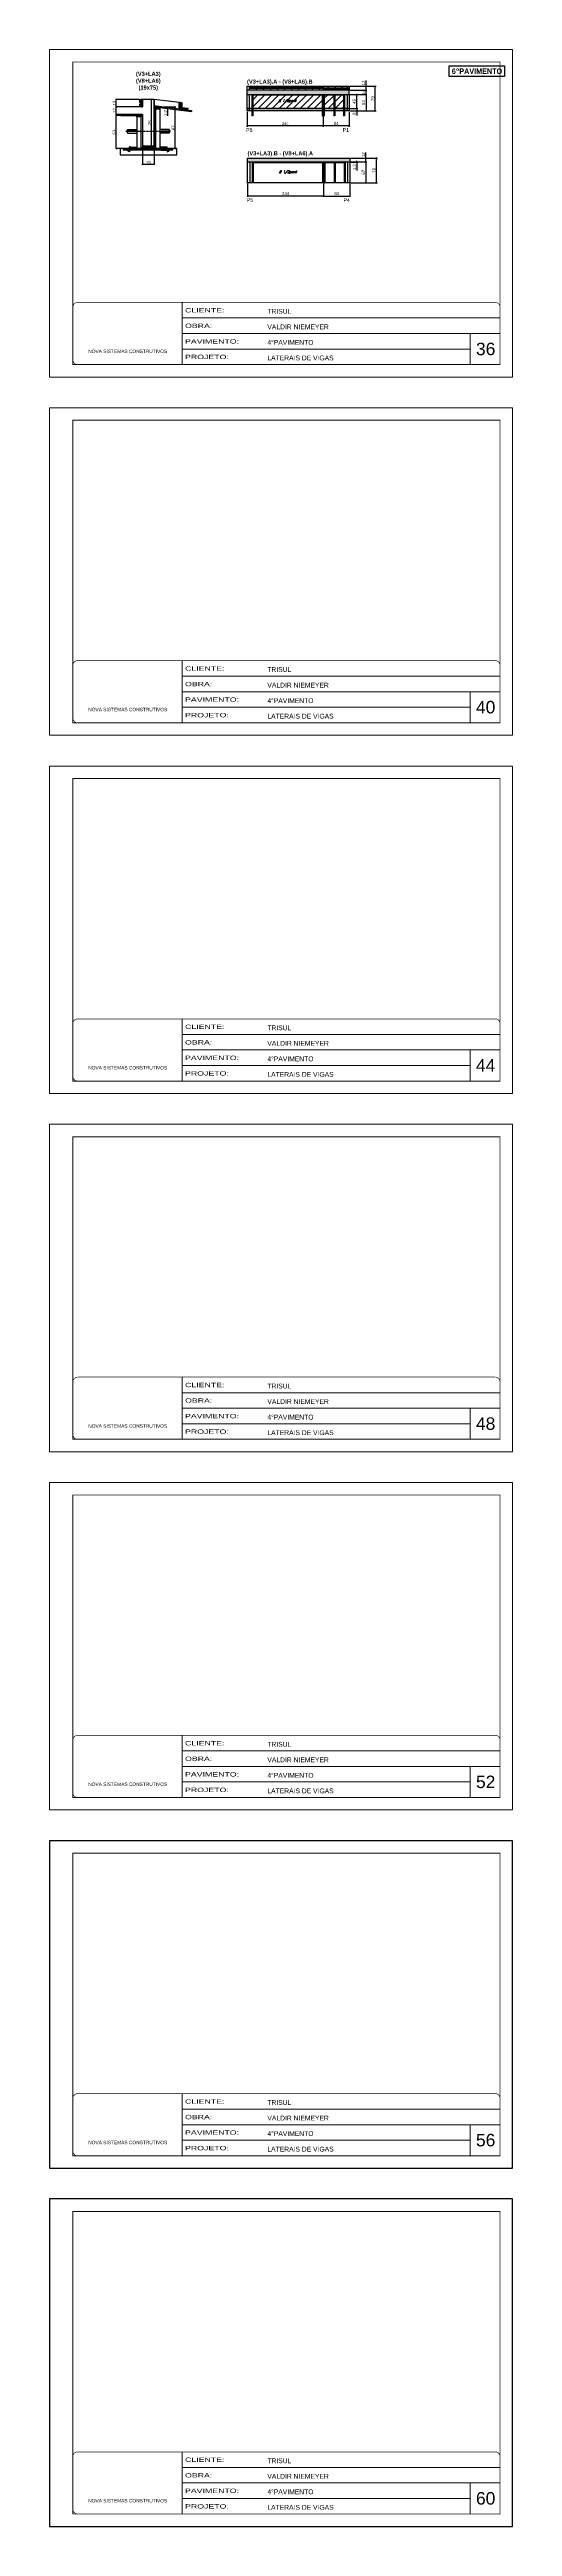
# Model space of a CAD drawing. Extents: x 3330 to 22105, y 1197 to 30204.
# Drawn here: x 17601 to 19086, y 12683 to 20625 of the extents above; entities that cross this region are included whole.
import ezdxf

# ---------------------------------------------------------------- set-up
doc = ezdxf.new("R2010")
doc.units = 0
for name, pattern in [('CONTINUO', [0]), ('DASHED', [0.75, 0.5, -0.25]), ('HIDDEN', [0.375, 0.25, -0.125])]:
    doc.linetypes.add(name, pattern=pattern)
for name, color, linetype in [('5', 5, 'Continuous'), ('barrote', 251, 'Continuous'), ('COTA', 241, 'Continuous'), ('NOMENCLATURA', 7, 'Continuous'), ('Painéis', 200, 'Continuous'), ('presilha', 1, 'Continuous'), ('SARR_2.2x10', 60, 'Continuous'), ('SARR_2.2x7', 40, 'Continuous'), ('SARR_3.5x7', 81, 'Continuous'), ('SARR_EDITAR', 141, 'Continuous'), ('TENSOR', 3, 'Continuous'), ('texto', 7, 'Continuous')]:
    doc.layers.add(name, color=color, linetype=linetype)
for name, color, linetype, lineweight in [('CARIMBO', 255, 'Continuous', 9), ('CONCRETO', 251, 'Continuous', 25), ('Folhas', 255, 'Continuous', 9), ('Hachura', 251, 'Continuous', 9), ('SARRAFO DE PRESSAO', 251, 'DASHED', 9), ('SCO-___-LAJ', 2, 'Continuous', 0)]:
    doc.layers.add(name, color=color, linetype=linetype, lineweight=lineweight)
doc.layers.add('Laje_Perimetro', color=7, linetype='Continuous', plot=False)
doc.styles.add('ARIAL', font='arial.ttf')
doc.styles.add('COTA TECNICA', font='techl___.ttf', dxfattribs={"height": 10})
doc.styles.add('COTA TECNICA 2X', font='techl___.ttf', dxfattribs={"height": 10})
doc.styles.add('COTA TECNICA-50', font='techl___.ttf', dxfattribs={"height": 9})
doc.styles.add('Romans', font='romans.shx')
doc.styles.get("Standard").update_dxf_attribs({"font": 'arial.ttf'})
doc.styles.add('TECNICA', font='techb___.ttf', dxfattribs={"height": 10})
doc.styles.add('Tecnologia', font='')
doc.styles.get('Tecnologia').set_extended_font_data('Forgotten Futurist')
doc.dimstyles.new('COTA PAINEL-50', dxfattribs={"dimtxt": 9, "dimasz": 3, "dimexe": 3, "dimexo": 3, "dimgap": 3, "dimtad": 1, "dimdec": 1, "dimzin": 12, "dimdsep": 46, "dimtxsty": 'COTA TECNICA-50', "dimblk1": 'OBLIQUE', "dimblk2": 'OBLIQUE', "dimsah": 1, "dimcen": 0.9, "dimclrd": 4, "dimclre": 4, "dimclrt": 240, "dimadec": 1, "dimazin": 3, "dimtfac": 1, "dimtdec": 1, "dimtmove": 0, "dimatfit": 3, "dimfxl": 1, "dimtolj": 1, "dimtzin": 12, "dimarcsym": 0})
doc.dimstyles.new('PAINEL', dxfattribs={"dimtxt": 10, "dimasz": 3, "dimexe": 3, "dimexo": 3, "dimgap": 3, "dimtad": 1, "dimdec": 1, "dimzin": 12, "dimdsep": 46, "dimtxsty": 'COTA TECNICA', "dimblk1": 'OBLIQUE', "dimblk2": 'OBLIQUE', "dimsah": 1, "dimcen": 0.9, "dimclrd": 4, "dimclre": 4, "dimclrt": 240, "dimadec": 1, "dimazin": 3, "dimtfac": 1, "dimtdec": 1, "dimtmove": 0, "dimatfit": 3, "dimfxl": 1, "dimtolj": 1, "dimtzin": 12, "dimarcsym": 0})
doc.dimstyles.new('SECAO', dxfattribs={"dimscale": 0.333333, "dimtxt": 5, "dimasz": 9, "dimexe": 3, "dimexo": 3, "dimgap": 3, "dimtad": 1, "dimdec": 1, "dimlfac": 0.5, "dimzin": 12, "dimdsep": 46, "dimtxsty": 'COTA TECNICA 2X', "dimblk1": 'OBLIQUE', "dimblk2": 'OBLIQUE', "dimsah": 1, "dimcen": 0.9, "dimclrd": 4, "dimclre": 4, "dimclrt": 240, "dimadec": 1, "dimazin": 3, "dimtfac": 1, "dimtdec": 1, "dimtmove": 0, "dimatfit": 3, "dimfxl": 1, "dimtolj": 1, "dimtzin": 12, "dimarcsym": 0})
pattern_1 = [(135, (51054.877, -103205.4454), (-1.122532015, -1.122532015), [])]
pattern_2 = [(45, (-111406.441, -6551.681), (-11.2253202, 11.2253202), [])]

# ---------------------------------------------------------------- blocks, each defined once
blk = doc.blocks.new('9999999999')
at = {"color": 30, "linetype": 'CONTINUO'}
for p, q in [((98564.6, 34230.2), (98564.6, 34429.4)), ((98564.6, 34379.6), (99584, 34379.6)), ((98564.6, 34329.8), (99488, 34329.8)), ((99584, 34329.8), (99488, 34329.8)), ((99488, 34329.8), (99488, 34230.2)), ((98564.6, 34280), (99488, 34280))]:
    blk.add_line(p, q, dxfattribs=at)
at = {"color": 30, "linetype": 'CONTINUO', "const_width": 2}
blk.add_lwpolyline([(99584, 34230.2), (99584, 34414.4, 0.414214), (99569, 34429.4), (98229, 34429.4, 0.414214), (98214, 34414.4), (98214, 34245.2, 0.414214), (98229, 34230.2), (99584, 34230.2)], format="xyb", dxfattribs=at)
at = {"layer": 'Folhas'}
blk.add_lwpolyline([(98139, 34190.2), (99624, 34190.2), (99624, 35240.2), (98139, 35240.2)], close=True, dxfattribs=at)
at = {"layer": 'Folhas', "color": 30, "const_width": 3}
blk.add_lwpolyline([(98214, 34230.2), (99584, 34230.2), (99584, 35200.2), (98214, 35200.2)], close=True, dxfattribs=at)
at = {"color": 7, "linetype": 'Continuous', "ltscale": 5, "style": 'ARIAL'}
for s, height, p in [('TRISUL', 15.48, (98837.7, 34393.1)), ('VALDIR NIEMEYER', 15.483, (98837.7, 34343.3)), ('4°PAVIMENTO', 15.483, (98837.7, 34293.5)), ('NOVA SISTEMAS CONSTRUTIVOS', 11.059, (98263.2, 34267.2)), ('LATERAIS DE VIGAS', 15.483, (98837.7, 34243.7))]:
    blk.add_text(s, height=height, dxfattribs=at).set_placement(p)
at = {"layer": 'Folhas', "color": 7, "style": 'Tecnologia', "width": 1.5}
for s, p in [('CLIENTE:', (98573.7, 34397.2)), ('OBRA:', (98573.7, 34347.3)), ('PAVIMENTO:', (98573.7, 34297.5)), ('PROJETO:', (98573.7, 34247.7))]:
    blk.add_text(s, height=14, dxfattribs=at).set_placement(p)
blk = doc.blocks.new('PRESILHA METÁLICA 1')
at = {"layer": 'presilha'}
for p, q in [((0, 13), (6, 13)), ((0, 13), (0, 0)), ((6, 0), (0, 0)), ((6, 15), (7, 15)), ((6, -3), (6, 15)), ((6, 13), (6, 0)), ((7, 11), (7, 20)), ((7, 15), (7, -3)), ((38, 4), (7, 4)), ((12, 21), (9, 21)), ((9, 12), (9, 19)), ((12, 19), (10, 19)), ((38, 11), (10, 11)), ((12, 21), (12, 19)), ((38, 11), (38, 4)), ((7, -3), (6, -3))]:
    blk.add_line(p, q, dxfattribs=at)
for centre, radius, start, end in [((9, 20), 1.14, 90, 180), ((10, 19), 0.57, 90, 180), ((10, 12), 0.57, 180, 270)]:
    blk.add_arc(centre, radius, start, end, dxfattribs=at)
blk = doc.blocks.new('_Oblique')
at = {"color": 0, "linetype": 'ByBlock', "lineweight": -2}
blk.add_line((-0.5, -0.5), (0.5, 0.5), dxfattribs=at)
blk = doc.blocks.new('*D395')
at = {"layer": 'COTA', "color": 4, "lineweight": -2, "transparency": 16777216}
for p, q in [((17898.9, 20305.7), (17898.9, 20255.5)), ((17898.9, 20256.5), (17936.9, 20256.5)), ((17936.9, 20305.7), (17936.9, 20255.5))]:
    blk.add_line(p, q, dxfattribs=at)
at = {"layer": 'Defpoints', "color": 0, "transparency": 16777216}
for p in [(17898.9, 20306.7), (17936.9, 20306.7), (17936.9, 20256.5)]:
    blk.add_point(p, dxfattribs=at)
at = {"layer": 'COTA', "color": 4, "lineweight": -2, "transparency": 16777216, "xscale": 3, "yscale": 3, "zscale": 3, "rotation": 180}
blk.add_blockref('_Oblique', (17898.9, 20256.5), dxfattribs=at)
at = {"layer": 'COTA', "color": 4, "lineweight": -2, "transparency": 16777216, "xscale": 3, "yscale": 3, "zscale": 3}
blk.add_blockref('_Oblique', (17936.9, 20256.5), dxfattribs=at)
at = {"layer": 'COTA', "color": 240, "transparency": 16777216, "insert": (17917.9, 20262.6), "char_height": 10, "attachment_point": 5, "style": 'COTA TECNICA 2X'}
blk.add_mtext('\\A1;19', dxfattribs=at)
blk = doc.blocks.new('*D396')
at = {"layer": 'COTA', "color": 4, "lineweight": -2, "transparency": 16777216}
for p, q in [((17829.2, 20412.7), (17814.3, 20412.7)), ((17815.3, 20306.7), (17815.3, 20412.7)), ((17826.9, 20306.7), (17814.3, 20306.7))]:
    blk.add_line(p, q, dxfattribs=at)
at = {"layer": 'Defpoints', "color": 0, "transparency": 16777216}
for p in [(17815.3, 20412.7), (17830.2, 20412.7), (17827.9, 20306.7)]:
    blk.add_point(p, dxfattribs=at)
at = {"layer": 'COTA', "color": 4, "lineweight": -2, "transparency": 16777216, "xscale": 3, "yscale": 3, "zscale": 3}
for p, rotation in [((17815.3, 20412.7), 90), ((17815.3, 20306.7), 270)]:
    blk.add_blockref('_Oblique', p, dxfattribs=dict(at, rotation=rotation))
at = {"layer": 'COTA', "color": 240, "transparency": 16777216, "insert": (17809, 20359.7), "char_height": 10, "attachment_point": 5, "rotation": 90, "style": 'COTA TECNICA 2X'}
blk.add_mtext('\\A1;53', dxfattribs=at)
blk = doc.blocks.new('*D397')
at = {"layer": 'COTA', "color": 4, "lineweight": -2, "transparency": 16777216}
for p, q in [((17829.2, 20440.7), (17814.3, 20440.7)), ((17829.2, 20416.7), (17814.3, 20416.7)), ((17815.3, 20416.7), (17815.3, 20440.7))]:
    blk.add_line(p, q, dxfattribs=at)
at = {"layer": 'Defpoints', "color": 0, "transparency": 16777216}
for p in [(17815.3, 20440.7), (17830.2, 20440.7), (17830.2, 20416.7)]:
    blk.add_point(p, dxfattribs=at)
at = {"layer": 'COTA', "color": 4, "lineweight": -2, "transparency": 16777216, "xscale": 3, "yscale": 3, "zscale": 3}
for p, rotation in [((17815.3, 20440.7), 90), ((17815.3, 20416.7), 270)]:
    blk.add_blockref('_Oblique', p, dxfattribs=dict(at, rotation=rotation))
at = {"layer": 'COTA', "color": 240, "transparency": 16777216, "insert": (17809.2, 20428.7), "char_height": 10, "attachment_point": 5, "rotation": 90, "style": 'COTA TECNICA 2X'}
blk.add_mtext('\\A1;12', dxfattribs=at)
blk = doc.blocks.new('*D398')
at = {"layer": 'COTA', "color": 4, "lineweight": -2, "transparency": 16777216}
for p, q in [((17889.9, 20464.7), (17814.3, 20464.7)), ((17829.2, 20440.7), (17814.3, 20440.7)), ((17815.3, 20440.7), (17815.3, 20464.7))]:
    blk.add_line(p, q, dxfattribs=at)
at = {"layer": 'Defpoints', "color": 0, "transparency": 16777216}
for p in [(17815.3, 20464.7), (17830.2, 20440.7), (17890.9, 20464.7)]:
    blk.add_point(p, dxfattribs=at)
at = {"layer": 'COTA', "color": 4, "lineweight": -2, "transparency": 16777216, "xscale": 3, "yscale": 3, "zscale": 3}
for p, rotation in [((17815.3, 20464.7), 90), ((17815.3, 20440.7), 270)]:
    blk.add_blockref('_Oblique', p, dxfattribs=dict(at, rotation=rotation))
at = {"layer": 'COTA', "color": 240, "transparency": 16777216, "insert": (17809.2, 20452.7), "char_height": 10, "attachment_point": 5, "rotation": 90, "style": 'COTA TECNICA 2X'}
blk.add_mtext('\\A1;12', dxfattribs=at)
blk = doc.blocks.new('*D399')
at = {"layer": 'COTA', "color": 4, "lineweight": -2, "transparency": 16777216}
for p, q in [((17937.9, 20440.6), (18005.2, 20440.6)), ((18004.2, 20306.7), (18004.2, 20440.6)), ((18008.8, 20306.7), (18003.2, 20306.7))]:
    blk.add_line(p, q, dxfattribs=at)
at = {"layer": 'Defpoints', "color": 0, "transparency": 16777216}
for p in [(17936.9, 20440.6), (18004.2, 20440.6), (18009.8, 20306.7)]:
    blk.add_point(p, dxfattribs=at)
at = {"layer": 'COTA', "color": 4, "lineweight": -2, "transparency": 16777216, "xscale": 3, "yscale": 3, "zscale": 3}
for p, rotation in [((18004.2, 20440.6), 90), ((18004.2, 20306.7), 270)]:
    blk.add_blockref('_Oblique', p, dxfattribs=dict(at, rotation=rotation))
at = {"layer": 'COTA', "color": 240, "transparency": 16777216, "insert": (17998.1, 20373.7), "char_height": 10, "attachment_point": 5, "rotation": 90, "style": 'COTA TECNICA 2X'}
blk.add_mtext('\\A1;67', dxfattribs=at)
blk = doc.blocks.new('*D400')
at = {"layer": 'COTA', "color": 4, "lineweight": -2, "transparency": 16777216}
for p, q in [((17935.9, 20464.7), (17927.7, 20464.7)), ((17928.7, 20314.7), (17928.7, 20464.7)), ((17935.9, 20314.7), (17927.7, 20314.7))]:
    blk.add_line(p, q, dxfattribs=at)
at = {"layer": 'Defpoints', "color": 0, "transparency": 16777216}
for p in [(17928.7, 20464.7), (17936.9, 20464.7), (17936.9, 20314.7)]:
    blk.add_point(p, dxfattribs=at)
at = {"layer": 'COTA', "color": 4, "lineweight": -2, "transparency": 16777216, "xscale": 3, "yscale": 3, "zscale": 3}
for p, rotation in [((17928.7, 20464.7), 90), ((17928.7, 20314.7), 270)]:
    blk.add_blockref('_Oblique', p, dxfattribs=dict(at, rotation=rotation))
at = {"layer": 'COTA', "color": 240, "transparency": 16777216, "insert": (17922.6, 20389.7), "char_height": 10, "attachment_point": 5, "rotation": 90, "style": 'COTA TECNICA 2X'}
blk.add_mtext('\\A1;75', dxfattribs=at)
blk = doc.blocks.new('*D401')
at = {"layer": 'COTA', "color": 4, "lineweight": -2, "transparency": 16777216}
for p, q in [((17937.9, 20440.6), (17980, 20440.6)), ((17955.5, 20438.3), (17980, 20438.3)), ((17979, 20440.6), (17979, 20438.3)), ((17979, 20438.3), (17979, 20412.3))]:
    blk.add_line(p, q, dxfattribs=at)
at = {"layer": 'Defpoints', "color": 0, "transparency": 16777216}
for p in [(17936.9, 20440.6), (17954.5, 20438.3), (17979, 20440.6)]:
    blk.add_point(p, dxfattribs=at)
at = {"layer": 'COTA', "color": 4, "lineweight": -2, "transparency": 16777216, "xscale": 3, "yscale": 3, "zscale": 3}
for p, rotation in [((17979, 20440.6), 90), ((17979, 20438.3), 270)]:
    blk.add_blockref('_Oblique', p, dxfattribs=dict(at, rotation=rotation))
at = {"layer": 'COTA', "color": 240, "transparency": 16777216, "insert": (17973, 20420.5), "char_height": 10, "attachment_point": 5, "rotation": 90, "style": 'COTA TECNICA 2X'}
blk.add_mtext('\\A1;1.2', dxfattribs=at)
blk = doc.blocks.new('*D394')
at = {"layer": 'COTA', "color": 4, "linetype": 'ByBlock', "lineweight": -2, "transparency": 16777216}
for p, q in [((18234.7, 20424.6), (18234.7, 20376.6)), ((18478.7, 20379.6), (18234.7, 20379.6)), ((18478.7, 20408.6), (18478.7, 20376.6))]:
    blk.add_line(p, q, dxfattribs=at)
at = {"layer": 'Defpoints', "color": 0, "linetype": 'ByBlock', "transparency": 16777216}
for p in [(18234.7, 20427.6), (18478.7, 20411.6), (18234.7, 20379.6)]:
    blk.add_point(p, dxfattribs=at)
at = {"layer": 'COTA', "color": 4, "linetype": 'ByBlock', "lineweight": -2, "transparency": 16777216, "xscale": 3, "yscale": 3, "zscale": 3, "rotation": 180}
blk.add_blockref('_Oblique', (18234.7, 20379.6), dxfattribs=at)
at = {"layer": 'COTA', "color": 4, "linetype": 'ByBlock', "lineweight": -2, "transparency": 16777216, "xscale": 3, "yscale": 3, "zscale": 3}
blk.add_blockref('_Oblique', (18478.7, 20379.6), dxfattribs=at)
at = {"layer": 'COTA', "color": 240, "linetype": 'ByBlock', "transparency": 16777216, "insert": (18356.7, 20387.2), "char_height": 9, "attachment_point": 5, "style": 'COTA TECNICA-50'}
blk.add_mtext('\\A1;244', dxfattribs=at)
blk = doc.blocks.new('*D419')
at = {"layer": 'COTA', "color": 4, "linetype": 'ByBlock', "lineweight": -2, "transparency": 16777216}
for p, q in [((18562.7, 20424.6), (18562.7, 20376.6)), ((18478.7, 20408.6), (18478.7, 20376.6)), ((18562.7, 20379.6), (18478.7, 20379.6))]:
    blk.add_line(p, q, dxfattribs=at)
at = {"layer": 'Defpoints', "color": 0, "linetype": 'ByBlock', "transparency": 16777216}
for p in [(18478.7, 20411.6), (18562.7, 20427.6), (18478.7, 20379.6)]:
    blk.add_point(p, dxfattribs=at)
at = {"layer": 'COTA', "color": 4, "linetype": 'ByBlock', "lineweight": -2, "transparency": 16777216, "xscale": 3, "yscale": 3, "zscale": 3, "rotation": 180}
blk.add_blockref('_Oblique', (18478.7, 20379.6), dxfattribs=at)
at = {"layer": 'COTA', "color": 4, "linetype": 'ByBlock', "lineweight": -2, "transparency": 16777216, "xscale": 3, "yscale": 3, "zscale": 3}
blk.add_blockref('_Oblique', (18562.7, 20379.6), dxfattribs=at)
at = {"layer": 'COTA', "color": 240, "linetype": 'ByBlock', "transparency": 16777216, "insert": (18520.7, 20387.7), "char_height": 10, "attachment_point": 5, "style": 'COTA TECNICA'}
blk.add_mtext('\\A1;84', dxfattribs=at)
blk = doc.blocks.new('*D420')
at = {"layer": 'COTA', "color": 4, "linetype": 'ByBlock', "lineweight": -2, "transparency": 16777216}
for p, q in [((18565.7, 20480.6), (18619.4, 20480.6)), ((18565.7, 20427.6), (18619.4, 20427.6)), ((18616.4, 20480.6), (18616.4, 20427.6))]:
    blk.add_line(p, q, dxfattribs=at)
at = {"layer": 'Defpoints', "color": 0, "linetype": 'ByBlock', "transparency": 16777216}
for p in [(18562.7, 20480.6), (18562.7, 20427.6), (18616.4, 20427.6)]:
    blk.add_point(p, dxfattribs=at)
at = {"layer": 'COTA', "color": 4, "linetype": 'ByBlock', "lineweight": -2, "transparency": 16777216, "xscale": 3, "yscale": 3, "zscale": 3}
for p, rotation in [((18616.4, 20480.6), 90), ((18616.4, 20427.6), 270)]:
    blk.add_blockref('_Oblique', p, dxfattribs=dict(at, rotation=rotation))
at = {"layer": 'COTA', "color": 240, "linetype": 'ByBlock', "transparency": 16777216, "insert": (18608.2, 20454.1), "char_height": 10, "attachment_point": 5, "rotation": 90, "style": 'COTA TECNICA'}
blk.add_mtext('\\A1;53', dxfattribs=at)
blk = doc.blocks.new('*D421')
at = {"layer": 'COTA', "color": 4, "linetype": 'ByBlock', "lineweight": -2, "transparency": 16777216}
for p, q in [((18565.7, 20494.6), (18619.4, 20494.6)), ((18616.4, 20480.6), (18616.4, 20494.6)), ((18565.7, 20480.6), (18619.4, 20480.6))]:
    blk.add_line(p, q, dxfattribs=at)
at = {"layer": 'Defpoints', "color": 0, "linetype": 'ByBlock', "transparency": 16777216}
for p in [(18562.7, 20494.6), (18616.4, 20494.6), (18562.7, 20480.6)]:
    blk.add_point(p, dxfattribs=at)
at = {"layer": 'COTA', "color": 4, "linetype": 'ByBlock', "lineweight": -2, "transparency": 16777216, "xscale": 3, "yscale": 3, "zscale": 3}
for p, rotation in [((18616.4, 20494.6), 90), ((18616.4, 20480.6), 270)]:
    blk.add_blockref('_Oblique', p, dxfattribs=dict(at, rotation=rotation))
at = {"layer": 'COTA', "color": 240, "linetype": 'ByBlock', "transparency": 16777216, "insert": (18608.3, 20487.6), "char_height": 10, "attachment_point": 5, "rotation": 90, "style": 'COTA TECNICA'}
blk.add_mtext('\\A1;14', dxfattribs=at)
blk = doc.blocks.new('*D422')
at = {"layer": 'COTA', "color": 4, "linetype": 'ByBlock', "lineweight": -2, "transparency": 16777216}
for p, q in [((18565.7, 20480.6), (18589.8, 20480.6)), ((18565.7, 20435.6), (18589.8, 20435.6)), ((18586.8, 20435.6), (18586.8, 20480.6))]:
    blk.add_line(p, q, dxfattribs=at)
at = {"layer": 'Defpoints', "color": 0, "linetype": 'ByBlock', "transparency": 16777216}
for p in [(18562.7, 20480.6), (18562.7, 20435.6), (18586.8, 20480.6)]:
    blk.add_point(p, dxfattribs=at)
at = {"layer": 'COTA', "color": 4, "linetype": 'ByBlock', "lineweight": -2, "transparency": 16777216, "xscale": 3, "yscale": 3, "zscale": 3}
for p, rotation in [((18586.8, 20480.6), 90), ((18586.8, 20435.6), 270)]:
    blk.add_blockref('_Oblique', p, dxfattribs=dict(at, rotation=rotation))
at = {"layer": 'COTA', "color": 240, "linetype": 'ByBlock', "transparency": 16777216, "insert": (18578.7, 20458.1), "char_height": 10, "attachment_point": 5, "rotation": 90, "style": 'COTA TECNICA'}
blk.add_mtext('\\A1;45', dxfattribs=at)
blk = doc.blocks.new('*D423')
at = {"layer": 'COTA', "color": 4, "linetype": 'ByBlock', "lineweight": -2, "transparency": 16777216}
for p, q in [((18565.7, 20435.6), (18589.8, 20435.6)), ((18565.7, 20427.6), (18589.8, 20427.6)), ((18586.8, 20435.6), (18586.8, 20427.6)), ((18586.8, 20427.6), (18586.8, 20412.8))]:
    blk.add_line(p, q, dxfattribs=at)
at = {"layer": 'Defpoints', "color": 0, "linetype": 'ByBlock', "transparency": 16777216}
for p in [(18562.7, 20435.6), (18562.7, 20427.6), (18586.8, 20427.6)]:
    blk.add_point(p, dxfattribs=at)
at = {"layer": 'COTA', "color": 4, "linetype": 'ByBlock', "lineweight": -2, "transparency": 16777216, "xscale": 3, "yscale": 3, "zscale": 3}
for p, rotation in [((18586.8, 20435.6), 90), ((18586.8, 20427.6), 270)]:
    blk.add_blockref('_Oblique', p, dxfattribs=dict(at, rotation=rotation))
at = {"layer": 'COTA', "color": 240, "linetype": 'ByBlock', "transparency": 16777216, "insert": (18578.7, 20418.7), "char_height": 10, "attachment_point": 5, "rotation": 90, "style": 'COTA TECNICA'}
blk.add_mtext('\\A1;8', dxfattribs=at)
blk = doc.blocks.new('*D424')
at = {"layer": 'COTA', "color": 4, "linetype": 'ByBlock', "lineweight": -2, "transparency": 16777216}
for p, q in [((18565.7, 20506.6), (18619.4, 20506.6)), ((18565.7, 20494.6), (18619.4, 20494.6)), ((18616.4, 20506.6), (18616.4, 20524.9)), ((18616.4, 20494.6), (18616.4, 20506.6))]:
    blk.add_line(p, q, dxfattribs=at)
at = {"layer": 'Defpoints', "color": 0, "linetype": 'ByBlock', "transparency": 16777216}
for p in [(18562.7, 20506.6), (18562.7, 20494.6), (18616.4, 20506.6)]:
    blk.add_point(p, dxfattribs=at)
at = {"layer": 'COTA', "color": 4, "linetype": 'ByBlock', "lineweight": -2, "transparency": 16777216, "xscale": 3, "yscale": 3, "zscale": 3}
for p, rotation in [((18616.4, 20506.6), 90), ((18616.4, 20494.6), 270)]:
    blk.add_blockref('_Oblique', p, dxfattribs=dict(at, rotation=rotation))
at = {"layer": 'COTA', "color": 240, "linetype": 'ByBlock', "transparency": 16777216, "insert": (18608.3, 20517.2), "char_height": 10, "attachment_point": 5, "rotation": 90, "style": 'COTA TECNICA'}
blk.add_mtext('\\A1;12', dxfattribs=at)
blk = doc.blocks.new('*D425')
at = {"layer": 'COTA', "color": 4, "linetype": 'ByBlock', "lineweight": -2, "transparency": 16777216}
for p, q in [((18565.7, 20506.6), (18648.9, 20506.6)), ((18645.9, 20427.6), (18645.9, 20506.6)), ((18565.7, 20427.6), (18648.9, 20427.6))]:
    blk.add_line(p, q, dxfattribs=at)
at = {"layer": 'Defpoints', "color": 0, "linetype": 'ByBlock', "transparency": 16777216}
for p in [(18562.7, 20506.6), (18645.9, 20506.6), (18562.7, 20427.6)]:
    blk.add_point(p, dxfattribs=at)
at = {"layer": 'COTA', "color": 4, "linetype": 'ByBlock', "lineweight": -2, "transparency": 16777216, "xscale": 3, "yscale": 3, "zscale": 3}
for p, rotation in [((18645.9, 20506.6), 90), ((18645.9, 20427.6), 270)]:
    blk.add_blockref('_Oblique', p, dxfattribs=dict(at, rotation=rotation))
at = {"layer": 'COTA', "color": 240, "linetype": 'ByBlock', "transparency": 16777216, "insert": (18637.8, 20467.1), "char_height": 10, "attachment_point": 5, "rotation": 90, "style": 'COTA TECNICA'}
blk.add_mtext('\\A1;79', dxfattribs=at)
blk = doc.blocks.new('*D426')
at = {"layer": 'COTA', "color": 4, "linetype": 'ByBlock', "lineweight": -2, "transparency": 16777216}
for p, q in [((18567.2, 20264.6), (18619.1, 20264.6)), ((18616.1, 20264.6), (18616.1, 20197.6)), ((18567.2, 20197.6), (18619.1, 20197.6))]:
    blk.add_line(p, q, dxfattribs=at)
at = {"layer": 'Defpoints', "color": 0, "linetype": 'ByBlock', "transparency": 16777216}
for p in [(18564.2, 20264.6), (18564.2, 20197.6), (18616.1, 20197.6)]:
    blk.add_point(p, dxfattribs=at)
at = {"layer": 'COTA', "color": 4, "linetype": 'ByBlock', "lineweight": -2, "transparency": 16777216, "xscale": 3, "yscale": 3, "zscale": 3}
for p, rotation in [((18616.1, 20264.6), 90), ((18616.1, 20197.6), 270)]:
    blk.add_blockref('_Oblique', p, dxfattribs=dict(at, rotation=rotation))
at = {"layer": 'COTA', "color": 240, "linetype": 'ByBlock', "transparency": 16777216, "insert": (18607.9, 20231.1), "char_height": 10, "attachment_point": 5, "rotation": 90, "style": 'COTA TECNICA'}
blk.add_mtext('\\A1;67', dxfattribs=at)
blk = doc.blocks.new('*D427')
at = {"layer": 'COTA', "color": 4, "linetype": 'ByBlock', "lineweight": -2, "transparency": 16777216}
for p, q in [((18236.2, 20194.6), (18236.2, 20151.8)), ((18480.2, 20194.6), (18480.2, 20151.8)), ((18480.2, 20154.8), (18236.2, 20154.8))]:
    blk.add_line(p, q, dxfattribs=at)
at = {"layer": 'Defpoints', "color": 0, "linetype": 'ByBlock', "transparency": 16777216}
for p in [(18236.2, 20197.6), (18480.2, 20197.6), (18236.2, 20154.8)]:
    blk.add_point(p, dxfattribs=at)
at = {"layer": 'COTA', "color": 4, "linetype": 'ByBlock', "lineweight": -2, "transparency": 16777216, "xscale": 3, "yscale": 3, "zscale": 3, "rotation": 180}
blk.add_blockref('_Oblique', (18236.2, 20154.8), dxfattribs=at)
at = {"layer": 'COTA', "color": 4, "linetype": 'ByBlock', "lineweight": -2, "transparency": 16777216, "xscale": 3, "yscale": 3, "zscale": 3}
blk.add_blockref('_Oblique', (18480.2, 20154.8), dxfattribs=at)
at = {"layer": 'COTA', "color": 240, "linetype": 'ByBlock', "transparency": 16777216, "insert": (18358.2, 20162.9), "char_height": 10, "attachment_point": 5, "style": 'COTA TECNICA'}
blk.add_mtext('\\A1;244', dxfattribs=at)
blk = doc.blocks.new('*D428')
at = {"layer": 'COTA', "color": 4, "linetype": 'ByBlock', "lineweight": -2, "transparency": 16777216}
for p, q in [((18480.2, 20194.6), (18480.2, 20151.8)), ((18564.2, 20194.6), (18564.2, 20151.8)), ((18480.2, 20154.8), (18564.2, 20154.8))]:
    blk.add_line(p, q, dxfattribs=at)
at = {"layer": 'Defpoints', "color": 0, "linetype": 'ByBlock', "transparency": 16777216}
for p in [(18480.2, 20197.6), (18564.2, 20197.6), (18564.2, 20154.8)]:
    blk.add_point(p, dxfattribs=at)
at = {"layer": 'COTA', "color": 4, "linetype": 'ByBlock', "lineweight": -2, "transparency": 16777216, "xscale": 3, "yscale": 3, "zscale": 3, "rotation": 180}
blk.add_blockref('_Oblique', (18480.2, 20154.8), dxfattribs=at)
at = {"layer": 'COTA', "color": 4, "linetype": 'ByBlock', "lineweight": -2, "transparency": 16777216, "xscale": 3, "yscale": 3, "zscale": 3}
blk.add_blockref('_Oblique', (18564.2, 20154.8), dxfattribs=at)
at = {"layer": 'COTA', "color": 240, "linetype": 'ByBlock', "transparency": 16777216, "insert": (18522.2, 20162.9), "char_height": 10, "attachment_point": 5, "style": 'COTA TECNICA'}
blk.add_mtext('\\A1;84', dxfattribs=at)
blk = doc.blocks.new('*D429')
at = {"layer": 'COTA', "color": 4, "linetype": 'ByBlock', "lineweight": -2, "transparency": 16777216}
for p, q in [((18567.2, 20276.6), (18619.1, 20276.6)), ((18567.2, 20264.6), (18619.1, 20264.6)), ((18616.1, 20276.6), (18616.1, 20294.9)), ((18616.1, 20264.6), (18616.1, 20276.6))]:
    blk.add_line(p, q, dxfattribs=at)
at = {"layer": 'Defpoints', "color": 0, "linetype": 'ByBlock', "transparency": 16777216}
for p in [(18564.2, 20276.6), (18564.2, 20264.6), (18616.1, 20276.6)]:
    blk.add_point(p, dxfattribs=at)
at = {"layer": 'COTA', "color": 4, "linetype": 'ByBlock', "lineweight": -2, "transparency": 16777216, "xscale": 3, "yscale": 3, "zscale": 3}
for p, rotation in [((18616.1, 20276.6), 90), ((18616.1, 20264.6), 270)]:
    blk.add_blockref('_Oblique', p, dxfattribs=dict(at, rotation=rotation))
at = {"layer": 'COTA', "color": 240, "linetype": 'ByBlock', "transparency": 16777216, "insert": (18608, 20287.2), "char_height": 10, "attachment_point": 5, "rotation": 90, "style": 'COTA TECNICA'}
blk.add_mtext('\\A1;12', dxfattribs=at)
blk = doc.blocks.new('*D430')
at = {"layer": 'COTA', "color": 4, "linetype": 'ByBlock', "lineweight": -2, "transparency": 16777216}
for p, q in [((18567.2, 20276.6), (18652.7, 20276.6)), ((18649.7, 20197.6), (18649.7, 20276.6)), ((18567.2, 20197.6), (18652.7, 20197.6))]:
    blk.add_line(p, q, dxfattribs=at)
at = {"layer": 'Defpoints', "color": 0, "linetype": 'ByBlock', "transparency": 16777216}
for p in [(18564.2, 20276.6), (18649.7, 20276.6), (18564.2, 20197.6)]:
    blk.add_point(p, dxfattribs=at)
at = {"layer": 'COTA', "color": 4, "linetype": 'ByBlock', "lineweight": -2, "transparency": 16777216, "xscale": 3, "yscale": 3, "zscale": 3}
for p, rotation in [((18649.7, 20276.6), 90), ((18649.7, 20197.6), 270)]:
    blk.add_blockref('_Oblique', p, dxfattribs=dict(at, rotation=rotation))
at = {"layer": 'COTA', "color": 240, "linetype": 'ByBlock', "transparency": 16777216, "insert": (18641.6, 20237.1), "char_height": 10, "attachment_point": 5, "rotation": 90, "style": 'COTA TECNICA'}
blk.add_mtext('\\A1;79', dxfattribs=at)
blk = doc.blocks.new('*D431')
at = {"layer": 'COTA', "color": 4, "linetype": 'ByBlock', "lineweight": -2, "transparency": 16777216}
for p, q in [((18567.2, 20264.6), (18590.1, 20264.6)), ((18567.2, 20263.4), (18590.1, 20263.4)), ((18587.1, 20264.6), (18587.1, 20267.6)), ((18587.1, 20264.6), (18587.1, 20263.4)), ((18587.1, 20263.4), (18587.1, 20236.9))]:
    blk.add_line(p, q, dxfattribs=at)
at = {"layer": 'Defpoints', "color": 0, "linetype": 'ByBlock', "transparency": 16777216}
for p in [(18564.2, 20264.6), (18564.2, 20263.4), (18587.1, 20263.4)]:
    blk.add_point(p, dxfattribs=at)
at = {"layer": 'COTA', "color": 4, "linetype": 'ByBlock', "lineweight": -2, "transparency": 16777216, "xscale": 3, "yscale": 3, "zscale": 3}
for p, rotation in [((18587.1, 20264.6), 270), ((18587.1, 20263.4), 90)]:
    blk.add_blockref('_Oblique', p, dxfattribs=dict(at, rotation=rotation))
at = {"layer": 'COTA', "color": 240, "linetype": 'ByBlock', "transparency": 16777216, "insert": (18579, 20247.1), "char_height": 10, "attachment_point": 5, "rotation": 90, "style": 'COTA TECNICA'}
blk.add_mtext('\\A1;1.2', dxfattribs=at)

msp = doc.modelspace()

# ---------------------------------------------------------------- hatches: boundary and pattern name
at = {"layer": 'COTA', "linetype": 'ByBlock'}
h = msp.add_hatch(dxfattribs=at)
h.set_pattern_fill('AR-CONC', color=256, scale=0.03)
h.set_pattern_definition([(50, (-112797.2733, -9511.158), (5.46554007, -0.47817257), [0.5715, -6.2865]), (355, (-112797.2733, -9511.158), (-1.05730264, 5.73170536), [0.4572, -5.02921753]), (100.4514447, (-112796.818, -9511.198), (4.40823741, 5.25353256), [0.48570026, -5.34270734]), (46.1842, (-112797.2733, -9509.634), (8.13237123, -1.26126984), [0.85725, -9.42975]), (96.6355576, (-112796.596, -9509.739), (7.122124, 7.42278374), [0.7285507, -8.01406824]), (351.184151, (-112797.273, -9509.634), (7.122124, 7.42278374), [0.685799, -7.54379196]), (21, (-112796.5113, -9510.015), (4.54843174, -3.06795595), [0.5715, -6.2865]), (326, (-112796.5113, -9510.015), (1.85406085, 5.52563898), [0.4572, -5.0292]), (71.451445, (-112796.1323, -9510.271), (6.40249258, 2.45768307), [0.48570026, -5.34269813]), (37.5, (-112797.2733, -9511.1581), (0.092658098, 2.536651166), [0, -4.96824, 0, -5.1054, 0, -5.04825]), (7.5, (-112797.2733, -9511.158), (2.004589875, 3.005417245), [0, -2.91084, 0, -4.85394, 0, -1.92405]), (327.5, (-112798.9726, -9511.1581), (4.067717855, -0.17186232), [0, -1.905, 0, -5.9436, 0, -7.8867]), (317.5, (-112799.7346, -9511.158), (4.44387544, 0.76279473), [0, -2.4765, 0, -3.94716, 0, -5.6007])])
h.paths.add_polyline_path([(18478.71, 20494.58), (18234.71, 20494.58), (18234.71, 20480.58), (18478.71, 20480.58), (18562.71, 20480.58), (18562.71, 20494.58)])
h = msp.add_hatch(dxfattribs=at)
h.set_pattern_fill('AR-CONC', color=256, scale=0.03)
h.set_pattern_definition([(50, (-111052.6413, -6307.8456), (5.46554007, -0.47817257), [0.5715, -6.2865]), (355, (-111052.6413, -6307.8456), (-1.05730264, 5.73170536), [0.4572, -5.02921753]), (100.4514447, (-111052.186, -6307.8855), (4.40823741, 5.25353256), [0.48570026, -5.34270734]), (46.1842, (-111052.641, -6306.3216), (8.13237123, -1.26126984), [0.85725, -9.42975]), (96.6355576, (-111051.964, -6306.427), (7.122124, 7.42278374), [0.7285507, -8.01406824]), (351.184151, (-111052.641, -6306.322), (7.122124, 7.42278374), [0.685799, -7.54379196]), (21, (-111051.8793, -6306.7026), (4.54843174, -3.06795595), [0.5715, -6.2865]), (326, (-111051.8793, -6306.7026), (1.85406085, 5.52563898), [0.4572, -5.0292]), (71.451445, (-111051.5003, -6306.9583), (6.40249258, 2.45768307), [0.48570026, -5.34269813]), (37.5, (-111052.6413, -6307.8456), (0.092658098, 2.536651166), [0, -4.96824, 0, -5.1054, 0, -5.04825]), (7.5, (-111052.6413, -6307.8456), (2.004589875, 3.005417245), [0, -2.91084, 0, -4.85394, 0, -1.92405]), (327.5, (-111054.3406, -6307.8456), (4.067717855, -0.17186232), [0, -1.905, 0, -5.9436, 0, -7.8867]), (317.5, (-111055.1026, -6307.8456), (4.44387544, 0.76279473), [0, -2.4765, 0, -3.94716, 0, -5.6007])])
h.paths.add_polyline_path([(18564.21, 20264.56), (18564.21, 20276.56), (18236.21, 20276.56), (18236.21, 20264.56)])
at = {"layer": 'Hachura', "linetype": 'ByBlock'}
h = msp.add_hatch(dxfattribs=at)
h.set_pattern_fill('ANSI31', color=256, scale=5)
h.set_pattern_definition(pattern_2)
h.paths.add_polyline_path([(18241.71, 20506.58), (18241.71, 20501.58), (18478.71, 20501.58), (18478.71, 20506.58)])
h.paths.add_polyline_path([(18478.71, 20506.58), (18478.71, 20501.58), (18555.71, 20501.58), (18555.71, 20506.58)])
h.paths.add_polyline_path([(18555.71, 20494.58), (18555.71, 20499.58), (18478.71, 20499.58), (18478.71, 20494.58)])
h.paths.add_polyline_path([(18478.71, 20499.58), (18241.71, 20499.58), (18241.71, 20494.58), (18478.71, 20494.58)])
h.paths.add_polyline_path([(18241.71, 20501.58), (18241.71, 20499.58), (18478.71, 20499.58), (18478.71, 20501.58)])
h.paths.add_polyline_path([(18555.71, 20499.58), (18555.71, 20501.58), (18478.71, 20501.58), (18478.71, 20499.58)])
h = msp.add_hatch(dxfattribs=at)
h.set_pattern_fill('ANSI31', color=256, scale=5)
h.set_pattern_definition(pattern_2)
h.paths.add_polyline_path([(18253.21, 20478.38), (18253.21, 20435.58), (18475.21, 20435.58), (18475.21, 20478.38)])
h.paths.add_polyline_path([(18482.21, 20435.58), (18512.68, 20435.58), (18512.68, 20478.38), (18482.21, 20478.38)])
h.paths.add_polyline_path([(18544.21, 20478.38), (18516.18, 20478.38), (18516.18, 20435.58), (18544.21, 20435.58)])
h.paths.add_polyline_path([(18512.68, 20435.58), (18516.18, 20435.58), (18516.18, 20478.38), (18512.68, 20478.38)])
at = {"layer": 'SARR_2.2x10'}
h = msp.add_hatch(dxfattribs=at)
h.set_pattern_fill('ANSI31', color=256, scale=0.5, angle=82.874984)
h.set_pattern_definition([(127.8749837, (35549.873, -106230.4166), (-1.253096645, -0.974630724), [])])
h.paths.add_polyline_path([(18045.33, 20435.45), (18044.78, 20431.09), (18024.94, 20433.57), (18025.48, 20437.93)])
h = msp.add_hatch(dxfattribs=at)
h.set_pattern_fill('ANSI31', color=256, scale=0.5, angle=90)
h.set_pattern_definition(pattern_1)
h.paths.add_polyline_path([(17861.34, 20311.12), (17861.34, 20306.72), (17881.34, 20306.72), (17881.34, 20311.12)])
h = msp.add_hatch(dxfattribs=at)
h.set_pattern_fill('ANSI31', color=256, scale=0.5, angle=90)
h.set_pattern_definition(pattern_1)
h.paths.add_polyline_path([(17974.54, 20311.12), (17974.54, 20306.72), (17954.54, 20306.72), (17954.54, 20311.12)])
at = {"layer": 'SARR_2.2x7'}
h = msp.add_hatch(dxfattribs=at)
h.set_pattern_fill('ANSI31', color=256, scale=0.5, angle=90)
h.set_pattern_definition([(135, (51048.877, -103103.8454), (-1.122532015, -1.122532015), [])])
h.paths.add_polyline_path([(17895.34, 20412.72), (17895.34, 20408.32), (17881.34, 20408.32), (17881.34, 20412.72)])
h = msp.add_hatch(dxfattribs=at)
h.set_pattern_fill('ANSI31', color=256, scale=0.5, angle=180)
h.set_pattern_definition([(225, (141407.5081, 53618.263), (1.122532015, -1.122532015), [])])
h.paths.add_polyline_path([(17890.94, 20454.72), (17895.34, 20454.72), (17895.34, 20464.72), (17890.94, 20464.72)])
h = msp.add_hatch(dxfattribs=at)
h.set_pattern_fill('ANSI31', color=256, scale=0.5, angle=180)
h.set_pattern_definition([(225, (141407.5081, 53604.263), (1.122532015, -1.122532015), [])])
h.paths.add_polyline_path([(17890.94, 20440.72), (17895.34, 20440.72), (17895.34, 20450.72), (17890.94, 20450.72)])
h = msp.add_hatch(dxfattribs=at)
h.set_pattern_fill('ANSI31', color=256, scale=0.5, angle=90)
h.set_pattern_definition([(135, (51108.077, -103078.2322), (-1.122532015, -1.122532015), [])])
h.paths.add_polyline_path([(17954.54, 20438.34), (17954.54, 20433.94), (17940.54, 20433.94), (17940.54, 20438.34)])
h = msp.add_hatch(dxfattribs=at)
h.set_pattern_fill('ANSI31', color=256, scale=0.5, angle=180)
h.set_pattern_definition([(225, (141537.1081, 53608.263), (1.122532015, -1.122532015), [])])
h.paths.add_polyline_path([(18020.54, 20444.72), (18024.94, 20444.72), (18024.94, 20454.72), (18020.54, 20454.72)])
h = msp.add_hatch(dxfattribs=at)
h.set_pattern_fill('ANSI31', color=256, scale=0.5, angle=180)
h.set_pattern_definition([(225, (141537.1081, 53598.1851), (1.122532015, -1.122532015), [])])
h.paths.add_polyline_path([(18020.54, 20434.65), (18024.94, 20434.65), (18024.94, 20444.65), (18020.54, 20444.65)])
h = msp.add_hatch(dxfattribs=at)
h.set_pattern_fill('ANSI31', color=256, scale=0.5, angle=90)
h.set_pattern_definition([(135, (51134.477, -103205.4454), (-1.122532015, -1.122532015), [])])
h.paths.add_polyline_path([(17912.94, 20306.72), (17912.94, 20311.12), (17898.94, 20311.12), (17898.94, 20306.72)])
h = msp.add_hatch(dxfattribs=at)
h.set_pattern_fill('ANSI31', color=256, scale=0.5, angle=90)
h.set_pattern_definition([(135, (51072.477, -103205.4454), (-1.122532015, -1.122532015), [])])
h.paths.add_polyline_path([(17922.94, 20306.72), (17922.94, 20311.12), (17936.94, 20311.12), (17936.94, 20306.72)])

# ---------------------------------------------------------------- linework, layer by layer
at = {"ltscale": 3}
for p, q in [((17849.34, 20365.37), (17849.34, 20359.37)), ((17851.34, 20365.37), (17849.34, 20365.37)), ((17851.34, 20359.37), (17849.34, 20359.37)), ((17851.34, 20368.37), (17851.34, 20356.37)), ((17851.34, 20368.37), (17881.34, 20368.37)), ((17881.34, 20363.37), (17851.34, 20363.37)), ((17881.34, 20361.37), (17851.34, 20361.37)), ((17851.34, 20356.37), (17881.34, 20356.37)), ((17984.54, 20368.37), (17954.54, 20368.37)), ((17954.54, 20363.37), (17984.54, 20363.37)), ((17954.54, 20361.37), (17984.54, 20361.37)), ((17984.54, 20356.37), (17954.54, 20356.37)), ((17984.54, 20368.37), (17984.54, 20356.37)), ((17984.54, 20365.37), (17986.54, 20365.37)), ((17984.54, 20359.37), (17986.54, 20359.37)), ((17986.54, 20365.37), (17986.54, 20359.37))]:
    msp.add_line(p, q, dxfattribs=at)
at = {"layer": 'barrote', "elevation": 0}
msp.add_lwpolyline([(17827.88, 20286.72), (18009.8, 20286.72), (18009.8, 20306.72), (17827.88, 20306.72)], close=True, dxfattribs=at)
at = {"layer": 'CONCRETO', "linetype": 'Continuous'}
for p, q in [((17898.94, 20440.72), (17830.24, 20440.72)), ((17895.34, 20440.72), (17895.34, 20464.72)), ((17936.94, 20464.72), (17898.94, 20464.72)), ((17898.94, 20464.72), (17898.94, 20440.72)), ((17898.94, 20416.72), (17898.94, 20314.72)), ((17936.94, 20444.57), (17936.94, 20464.72)), ((18016.94, 20454.72), (17936.94, 20464.72)), ((17936.94, 20464.72), (17936.94, 20444.57)), ((17936.94, 20314.72), (17936.94, 20444.57)), ((18016.94, 20434.57), (18016.94, 20454.72)), ((18016.94, 20434.57), (18016.94, 20454.72)), ((17898.94, 20314.72), (17936.94, 20314.72))]:
    msp.add_line(p, q, dxfattribs=at)
at = {"layer": 'COTA', "linetype": 'ByBlock'}
for p, q in [((18234.71, 20480.58), (18234.71, 20494.58)), ((18562.71, 20494.58), (18234.71, 20494.58)), ((18562.71, 20480.58), (18562.71, 20494.58)), ((18253.21, 20411.58), (18249.71, 20411.58)), ((18475.21, 20411.58), (18482.21, 20411.58)), ((18478.71, 20427.58), (18478.71, 20411.58)), ((18516.18, 20411.58), (18512.68, 20411.58)), ((18547.71, 20411.58), (18544.21, 20411.58)), ((18236.21, 20264.56), (18236.21, 20276.56)), ((18236.21, 20276.56), (18564.21, 20276.56)), ((18564.21, 20263.36), (18236.21, 20263.36)), ((18564.21, 20276.56), (18564.21, 20264.56))]:
    msp.add_line(p, q, dxfattribs=at)
at = {"layer": 'Laje_Perimetro'}
for points in [[(19086.06, 14881.65), (17601.06, 14881.65), (17601.06, 13831.65), (19086.06, 13831.65)], [(19086.06, 13733.07), (17601.06, 13733.07), (17601.06, 12683.07), (19086.06, 12683.07)]]:
    msp.add_lwpolyline(points, close=True, dxfattribs=at)
at = {"layer": 'NOMENCLATURA'}
msp.add_lwpolyline([(18882.83, 20572.02), (19060.36, 20572.02), (19060.36, 20538.2), (18882.83, 20538.2)], close=True, dxfattribs=at)
at = {"layer": 'Painéis', "linetype": 'Continuous'}
for p, q in [((18478.71, 20506.58), (18478.71, 20494.58)), ((17936.94, 20444.57), (18056.94, 20429.57)), ((17936.94, 20440.54), (18056.44, 20425.6)), ((18056.94, 20429.57), (18056.44, 20425.6)), ((18478.71, 20435.58), (18478.71, 20480.58)), ((18478.71, 20435.58), (18478.71, 20427.58))]:
    msp.add_line(p, q, dxfattribs=at)
for points in [[(18234.71, 20506.58), (18562.71, 20506.58), (18562.71, 20494.58), (18234.71, 20494.58)], [(17898.94, 20440.72), (17898.94, 20464.72), (17895.34, 20464.72), (17895.34, 20440.72)], [(18020.54, 20434.57), (18020.54, 20454.72), (18016.94, 20454.72), (18016.94, 20434.57)], [(18234.71, 20480.58), (18478.71, 20480.58), (18478.71, 20435.58), (18234.71, 20435.58)], [(18234.71, 20435.58), (18562.71, 20435.58), (18562.71, 20427.58), (18234.71, 20427.58)], [(18478.71, 20480.58), (18562.71, 20480.58), (18562.71, 20435.58), (18478.71, 20435.58)], [(18236.21, 20264.56), (18480.21, 20264.56), (18480.21, 20197.56), (18236.21, 20197.56)], [(18480.21, 20264.56), (18564.21, 20264.56), (18564.21, 20197.56), (18480.21, 20197.56)]]:
    msp.add_lwpolyline(points, close=True, dxfattribs=at)
msp.add_lwpolyline([(17830.24, 20412.72), (17898.94, 20412.72), (17898.94, 20416.72), (17830.24, 20416.72)], dxfattribs=at)
at = {"layer": 'Painéis', "linetype": 'Continuous', "elevation": 0}
for points in [[(17895.34, 20306.72), (17895.34, 20412.72), (17898.94, 20412.72), (17898.94, 20306.72)], [(17936.94, 20306.72), (17936.94, 20440.54), (17940.54, 20440.54), (17940.54, 20306.72)], [(17936.94, 20314.72), (17898.94, 20314.72), (17898.94, 20311.12), (17936.94, 20311.12)]]:
    msp.add_lwpolyline(points, close=True, dxfattribs=at)
at = {"layer": 'SARR_2.2x10'}
msp.add_lwpolyline([(18045.33, 20435.45), (18025.48, 20437.93), (18024.94, 20433.57), (18044.78, 20431.09)], close=True, dxfattribs=at)
at = {"layer": 'SARR_2.2x10', "elevation": 0}
for points in [[(17861.34, 20311.12), (17881.34, 20311.12), (17881.34, 20306.72), (17861.34, 20306.72)], [(17974.54, 20311.12), (17954.54, 20311.12), (17954.54, 20306.72), (17974.54, 20306.72)]]:
    msp.add_lwpolyline(points, close=True, dxfattribs=at)
at = {"layer": 'SARR_2.2x7', "linetype": 'Continuous'}
for p, q in [((18241.71, 20506.58), (18241.71, 20494.58)), ((18555.71, 20506.58), (18555.71, 20494.58)), ((18241.71, 20480.58), (18241.71, 20435.58)), ((18241.71, 20435.58), (18241.71, 20427.58)), ((18478.71, 20478.38), (18249.71, 20478.38)), ((18547.71, 20478.38), (18478.71, 20478.38)), ((18555.71, 20480.58), (18555.71, 20435.58)), ((18555.71, 20435.58), (18555.71, 20427.58)), ((18243.21, 20263.36), (18243.21, 20197.56)), ((18480.21, 20261.16), (18251.21, 20261.16)), ((18549.21, 20261.16), (18480.21, 20261.16)), ((18557.21, 20263.36), (18557.21, 20197.56))]:
    msp.add_line(p, q, dxfattribs=at)
at = {"layer": 'SARR_2.2x7'}
for points in [[(17881.34, 20412.72), (17895.34, 20412.72), (17895.34, 20408.32), (17881.34, 20408.32)], [(17890.94, 20454.72), (17890.94, 20464.72), (17895.34, 20464.72), (17895.34, 20454.72)], [(17890.94, 20440.72), (17890.94, 20450.72), (17895.34, 20450.72), (17895.34, 20440.72)], [(18020.54, 20444.72), (18020.54, 20454.72), (18024.94, 20454.72), (18024.94, 20444.72)], [(18020.54, 20434.65), (18020.54, 20444.65), (18024.94, 20444.65), (18024.94, 20434.65)]]:
    msp.add_lwpolyline(points, close=True, dxfattribs=at)
at = {"layer": 'SARR_2.2x7', "elevation": 0}
for points in [[(17940.54, 20438.34), (17954.54, 20438.34), (17954.54, 20433.94), (17940.54, 20433.94)], [(17898.94, 20311.12), (17912.94, 20311.12), (17912.94, 20306.72), (17898.94, 20306.72)], [(17936.94, 20311.12), (17922.94, 20311.12), (17922.94, 20306.72), (17936.94, 20306.72)]]:
    msp.add_lwpolyline(points, close=True, dxfattribs=at)
at = {"layer": 'SARR_3.5x7'}
for p, q in [((18249.71, 20480.58), (18249.71, 20411.58)), ((18253.21, 20478.38), (18253.21, 20411.58)), ((18475.21, 20478.38), (18475.21, 20411.58)), ((18482.21, 20478.38), (18482.21, 20411.58)), ((18512.68, 20478.38), (18512.68, 20411.58)), ((18516.18, 20478.38), (18516.18, 20411.58)), ((18544.21, 20478.38), (18544.21, 20411.58)), ((18547.71, 20480.58), (18547.71, 20411.58)), ((18251.21, 20263.36), (18251.21, 20197.56)), ((18254.71, 20261.16), (18254.71, 20197.56)), ((18476.71, 20261.16), (18476.71, 20197.56)), ((18483.71, 20261.16), (18483.71, 20197.56)), ((18514.33, 20261.16), (18514.33, 20197.56)), ((18517.83, 20261.16), (18517.83, 20197.56)), ((18545.71, 20261.16), (18545.71, 20197.56)), ((18549.21, 20263.36), (18549.21, 20197.56))]:
    msp.add_line(p, q, dxfattribs=at)
at = {"layer": 'SARR_3.5x7', "elevation": 0}
for points in [[(17940.54, 20433.94), (17954.54, 20433.94), (17954.54, 20306.72), (17940.54, 20306.72)], [(17895.34, 20408.32), (17881.34, 20408.32), (17881.34, 20306.72), (17895.34, 20306.72)]]:
    msp.add_lwpolyline(points, close=True, dxfattribs=at)
at = {"layer": 'SARR_EDITAR', "linetype": 'Continuous'}
for p, q in [((18478.71, 20501.58), (18241.71, 20501.58)), ((18478.71, 20499.58), (18241.71, 20499.58)), ((18478.71, 20501.58), (18562.71, 20501.58)), ((18478.71, 20499.58), (18562.71, 20499.58))]:
    msp.add_line(p, q, dxfattribs=at)
at = {"layer": 'SCO-___-LAJ', "color": 1, "elevation": 0}
msp.add_lwpolyline([(17836.89, 20305.39), (17996.78, 20305.39), (17996.78, 20302.19), (17836.89, 20302.19)], close=True, dxfattribs=at)
at = {"layer": 'TENSOR', "linetype": 'HIDDEN', "ltscale": 0.5}
msp.add_line((17846.34, 20362.37), (17989.54, 20362.37), dxfattribs=at)

# ---------------------------------------------------------------- block references
at = {"layer": 'presilha', "yscale": 0.6666666666666666, "zscale": 0.6666666666666666}
for p, xscale in [((17852.47, 20298.76), 0.6666666666666666), ((17983.41, 20298.76), -0.6666666666666666)]:
    msp.add_blockref('PRESILHA METÁLICA 1', p, dxfattribs=dict(at, xscale=xscale))
at = {"layer": 'SARRAFO DE PRESSAO', "color": 6, "linetype": 'ByBlock'}
for p in [(-80537.92, -14615.68), (-80537.92, -15764.26), (-80537.92, -16912.83), (-80537.92, -18061.41), (-80537.92, -19209.98), (-80537.92, -20358.56), (-80537.92, -21507.13)]:
    msp.add_blockref('9999999999', p, dxfattribs=at)

# ---------------------------------------------------------------- texts
at = {"layer": '5', "linetype": 'Continuous'}
for s, p in [('P6', (18231.61, 20360.54)), ('P1', (18541.45, 20360.54)), ('P5', (18233.94, 20135.69)), ('P4', (18543.8, 20135.69))]:
    msp.add_text(s, height=12, rotation=359.999964, dxfattribs=at).set_placement(p)
at = {"layer": 'CARIMBO', "style": 'ARIAL'}
for s, p in [('36', (18968.92, 19644.67)), ('40', (18968.92, 18496.09)), ('44', (18968.92, 17347.52)), ('48', (18968.92, 16198.94)), ('52', (18968.92, 15050.37)), ('56', (18968.92, 13901.79)), ('60', (18968.92, 12753.22))]:
    msp.add_text(s, height=40, dxfattribs=at).set_placement(p)
at = {"layer": 'NOMENCLATURA', "style": 'TECNICA'}
for s, height, p in [('(V3+LA3).A - (V8+LA6).B', 13.2, (18234.71, 20515.1)), ('6°PAVIMENTO ', 17.6379, (18891.41, 20546.21)), ('(V3+LA3).B - (V8+LA6).A', 13.2, (18236.21, 20285.08))]:
    msp.add_text(s, height=height, dxfattribs=at).set_placement(p)
at = {"layer": 'NOMENCLATURA', "insert": (17917.94, 20553.24), "char_height": 13.2, "attachment_point": 2, "style": 'TECNICA'}
msp.add_mtext_dynamic_manual_height_columns('(V3+LA3)\\P(V8+LA6)\\P(19x75)', width=300.2766, gutter_width=1, heights=[0], dxfattribs=at)
at = {"layer": 'texto', "color": 2, "char_height": 8, "attachment_point": 5, "style": 'Romans'}
for insert in [(18364.21, 20459.08), (18365.71, 20231.06)]:
    msp.add_mtext('{\\Q19;\\C256;8 1/2pont}', dxfattribs=dict(at, insert=insert))

# ---------------------------------------------------------------- dimensions: what is measured, and where the dimension line sits
at = {"layer": 'COTA', "linetype": 'ByBlock'}
for base, p1, p2, picture, middle in [((18616.38, 20506.58), (18562.71, 20494.58), (18562.71, 20506.58), '*D424', (18608.33, 20517.23)), ((18645.9, 20506.58), (18562.71, 20427.58), (18562.71, 20506.58), '*D425', (18637.8, 20467.08)), ((18616.38, 20427.58), (18562.71, 20480.58), (18562.71, 20427.58), '*D420', (18608.16, 20454.08)), ((18586.76, 20480.58), (18562.71, 20435.58), (18562.71, 20480.58), '*D422', (18578.65, 20458.08)), ((18586.76, 20427.58), (18562.71, 20435.58), (18562.71, 20427.58), '*D423', (18578.67, 20418.67)), ((18616.05, 20276.56), (18564.21, 20264.56), (18564.21, 20276.56), '*D429', (18607.99, 20287.22)), ((18649.72, 20276.56), (18564.21, 20197.56), (18564.21, 20276.56), '*D430', (18641.62, 20237.06)), ((18587.1, 20263.36), (18564.21, 20264.56), (18564.21, 20263.36), '*D431', (18579.04, 20247.14)), ((18616.05, 20197.56), (18564.21, 20264.56), (18564.21, 20197.56), '*D426', (18607.95, 20231.06))]:
    dim = msp.add_linear_dim(base=base, p1=p1, p2=p2, angle=90, dimstyle='PAINEL', dxfattribs=at)
    dim.commit()
    dim.dimension.update_dxf_attribs({"geometry": picture, "text_midpoint": middle})
dim = msp.add_linear_dim(base=(18616.38, 20494.58), p1=(18562.71, 20480.58), p2=(18562.71, 20494.58), angle=90, dimstyle='PAINEL', dxfattribs=at)
dim.commit()
dim.dimension.update_dxf_attribs({"geometry": '*D421', "text_midpoint": (18616.38, 20487.58), "dimtype": 160})
at = {"layer": 'COTA'}
for base, p1, p2, picture, middle in [((17815.26, 20412.72), (17827.88, 20306.72), (17830.24, 20412.72), '*D396', (17809.04, 20359.72)), ((17815.26, 20464.72), (17830.24, 20440.72), (17890.94, 20464.72), '*D398', (17809.2, 20452.72)), ((17815.26, 20440.72), (17830.24, 20416.72), (17830.24, 20440.72), '*D397', (17809.2, 20428.72)), ((17928.7, 20464.72), (17936.94, 20314.72), (17936.94, 20464.72), '*D400', (17922.59, 20389.72)), ((18004.23, 20440.64), (18009.8, 20306.72), (17936.94, 20440.64), '*D399', (17998.13, 20373.68))]:
    dim = msp.add_linear_dim(base=base, p1=p1, p2=p2, angle=90, dimstyle='SECAO', dxfattribs=at)
    dim.commit()
    dim.dimension.update_dxf_attribs({"geometry": picture, "text_midpoint": middle})
dim = msp.add_linear_dim(base=(17979.0374264, 20440.6375101), p1=(17954.5384037, 20438.33751), p2=(17936.9384037, 20440.6375101), angle=90, dimstyle='SECAO', dxfattribs=at)
dim.commit()
dim.dimension.update_dxf_attribs({"geometry": '*D401', "text_midpoint": (17979.0374264, 20420.4732845), "dimtype": 160})
at = {"layer": 'COTA', "linetype": 'ByBlock'}
dim = msp.add_linear_dim(base=(18234.71, 20379.64), p1=(18478.71, 20411.58), p2=(18234.71, 20427.58), angle=180, dimstyle='COTA PAINEL-50', override={"dimarcsym": 1}, dxfattribs=at)
dim.commit()
dim.dimension.update_dxf_attribs({"geometry": '*D394', "text_midpoint": (18356.71, 20387.21)})
for base, p1, p2, picture, middle in [((18478.71, 20379.64), (18562.71, 20427.58), (18478.71, 20411.58), '*D419', (18520.71, 20387.74)), ((18236.21, 20154.8), (18480.21, 20197.56), (18236.21, 20197.56), '*D427', (18358.21, 20162.87))]:
    dim = msp.add_linear_dim(base=base, p1=p1, p2=p2, dimstyle='PAINEL', dxfattribs=at)
    dim.commit()
    dim.dimension.update_dxf_attribs({"geometry": picture, "text_midpoint": middle})
at = {"layer": 'COTA'}
dim = msp.add_linear_dim(base=(17936.94, 20256.51), p1=(17898.94, 20306.72), p2=(17936.94, 20306.72), dimstyle='SECAO', dxfattribs=at)
dim.commit()
dim.dimension.update_dxf_attribs({"geometry": '*D395', "text_midpoint": (17917.94, 20262.6)})
at = {"layer": 'COTA', "linetype": 'ByBlock'}
dim = msp.add_linear_dim(base=(18564.21, 20154.8), p1=(18480.21, 20197.56), p2=(18564.21, 20197.56), dimstyle='PAINEL', override={"dimtmove": 1}, dxfattribs=at)
dim.commit()
dim.dimension.update_dxf_attribs({"geometry": '*D428', "text_midpoint": (18522.21, 20162.89)})

doc.saveas('drawing.dxf')
